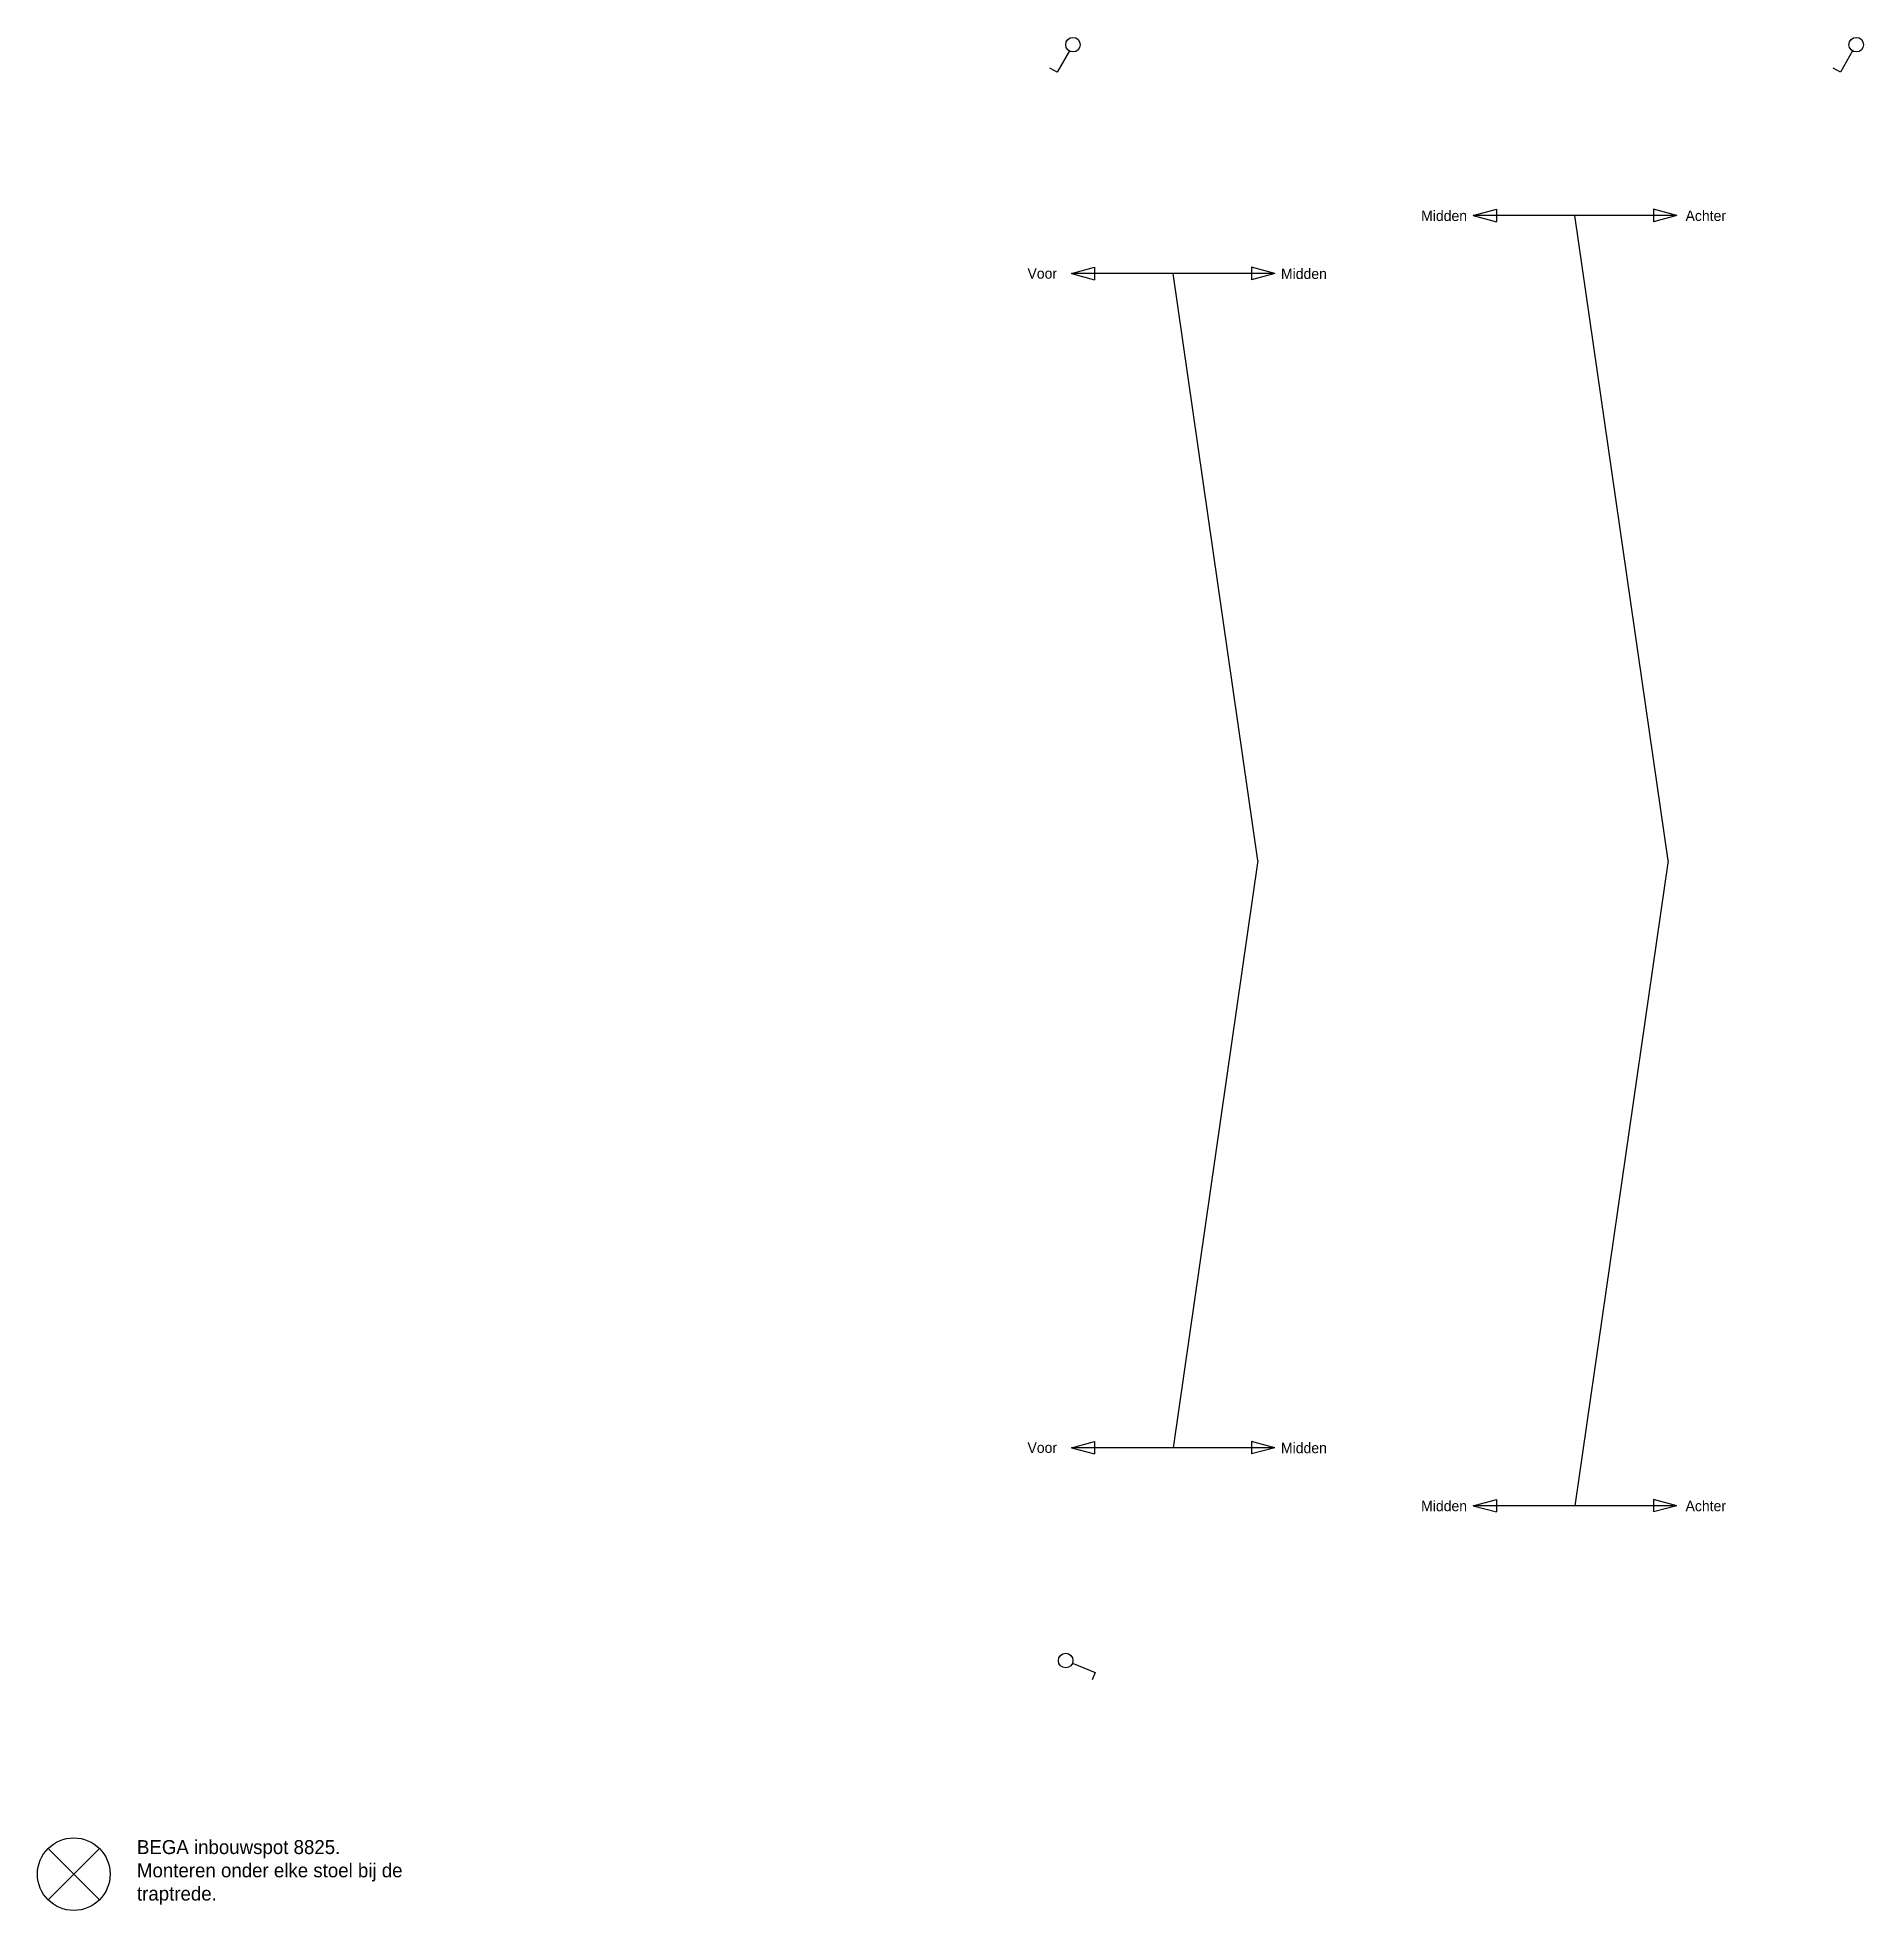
# Model space of a CAD drawing. Header units: millimetres. Extents: x -3262 to 234675, y 0 to 85156.
# Drawn here: x 218975 to 234675, y 32258 to 48370 of the extents above; entities that cross this region are included whole.
import ezdxf
from ezdxf.enums import TextEntityAlignment as Align

# ---------------------------------------------------------------- set-up
doc = ezdxf.new("R2010")
doc.units = ezdxf.units.MM
doc.header["$LTSCALE"] = 100
doc.layers.get('0').update_dxf_attribs({"linetype": 'CONTINUOUS'})
doc.layers.add('EL6222--', color=3, linetype='CONTINUOUS')
doc.layers.add('EL6311--', color=3, linetype='CONTINUOUS')
doc.styles.add('buro-012', font='BUROFONT.shx', dxfattribs={"height": 120})
doc.styles.add('buro-018', font='BUROFONT.shx', dxfattribs={"height": 180})
doc.styles.add('BURO-035', font='BUROFONT.shx', dxfattribs={"height": 350})

msp = doc.modelspace()

# ---------------------------------------------------------------- texts
at = {"layer": 'EL6222--', "insert": (219830, 32864), "char_height": 120, "attachment_point": 1, "style": 'buro-012'}
msp.add_mtext_dynamic_manual_height_columns('{\\C1;BEGA inbouwspot 8825.\\PMonteren onder elke stoel bij de traptrede.}', width=2420.3, gutter_width=300, heights=[0], dxfattribs=at)

# ---------------------------------------------------------------- blocks, each defined once
blk = doc.blocks.new('111503C')
at = {"color": 0, "linetype": 'Continuous'}
for p, q in [((-1.77, -1.77), (1.77, 1.77)), ((1.77, -1.77), (-1.77, 1.77))]:
    blk.add_line(p, q, dxfattribs=at)
blk.add_circle((0, 0), 2.5, dxfattribs=at)
at = {"color": 0, "linetype": 'Continuous', "style": 'buro-018'}
for tag, p in [('PANEL', (0, 8)), ('CIRCUIT', (0, 5)), ('SUBCIRCUIT', (4.5, 5)), ('LIGHTFIXTURECODE', (0, 0)), ('SWITCHCODE', (4.5, -1))]:
    blk.add_attdef(tag, text='', height=1.8, dxfattribs=at).set_placement(p, align=Align.MIDDLE)
blk = doc.blocks.new('E00160')
at = {"color": 0, "linetype": 'Continuous'}
for p, q in [((-17.5, 0), (-13.5, 1.07)), ((-17.5, 0), (17.5, 0)), ((-17.5, 0), (-13.5, -1.07)), ((-13.5, -1.07), (-13.5, 1.07)), ((17.5, 0), (13.5, 1.07)), ((13.5, -1.07), (13.5, 1.07)), ((17.5, 0), (13.5, -1.07))]:
    blk.add_line(p, q, dxfattribs=at)
at = {"color": 0, "linetype": 'Continuous', "style": 'BURO-035'}
for tag, p in [('TEXT2', (-22.5, 0)), ('TEXT1', (22.5, 0))]:
    blk.add_attdef(tag, text='', height=3.5, dxfattribs=at).set_placement(p, align=Align.MIDDLE)
blk = doc.blocks.new('1114A1')
at = {"color": 0, "linetype": 'Continuous'}
for p, q in [((0.62, 3.33), (2.74, 7)), ((2.74, 7), (3.95, 6.3))]:
    blk.add_line(p, q, dxfattribs=at)
blk.add_circle((0, 2.25), 1.25, dxfattribs=at)
at = {"color": 0, "linetype": 'Continuous', "style": 'buro-018'}
blk.add_attdef('SWITCHCODE', text='', height=1.8, dxfattribs=at).set_placement((3.36, 9), align=Align.MIDDLE)
at = {"color": 0, "linetype": 'Continuous', "style": 'buro-018', "flags": 1}
blk.add_attdef('ARTICLECODE', text='', height=1.8, dxfattribs=at).set_placement((0, 0), align=Align.MIDDLE)

# ---------------------------------------------------------------- linework, layer by layer
at = {"layer": 'EL6222--'}
for p, q in [((232995, 41289), (232194, 46838)), ((229468, 41289), (228739, 46339)), ((229468, 41289), (228739, 36239)), ((232995, 41289), (232194, 35740))]:
    msp.add_line(p, q, dxfattribs=at)

# ---------------------------------------------------------------- block references
at = {"layer": 'EL6222--', "linetype": 'Continuous'}
ref = msp.add_blockref('E00160', (232194, 46838), dxfattribs=dict(at, xscale=50, yscale=50, zscale=50, rotation=180))
ref.add_attrib('TEXT1', 'Midden', dxfattribs={"layer": '0', "color": 1, "linetype": 'ByBlock', "height": 90, "style": 'buro-018'}).set_placement((231069, 46838), align=Align.MIDDLE)
ref.add_attrib('TEXT2', 'Achter', dxfattribs={"layer": '0', "color": 1, "linetype": 'ByBlock', "height": 90, "style": 'buro-018'}).set_placement((233319, 46838), align=Align.MIDDLE)
ref = msp.add_blockref('E00160', (228739, 46339), dxfattribs=dict(at, xscale=50, yscale=50, zscale=50, rotation=180))
ref.add_attrib('TEXT1', 'Voor', dxfattribs={"layer": '0', "color": 1, "linetype": 'ByBlock', "height": 90, "style": 'buro-018'}).set_placement((227614, 46339), align=Align.MIDDLE)
ref.add_attrib('TEXT2', 'Midden', dxfattribs={"layer": '0', "color": 1, "linetype": 'ByBlock', "height": 90, "style": 'buro-018'}).set_placement((229864, 46339), align=Align.MIDDLE)
ref = msp.add_blockref('E00160', (228739, 36239), dxfattribs=dict(at, xscale=50, yscale=50, zscale=50, rotation=180))
ref.add_attrib('TEXT1', 'Voor', dxfattribs={"layer": '0', "color": 1, "linetype": 'ByBlock', "height": 90, "style": 'buro-018'}).set_placement((227614, 36239), align=Align.MIDDLE)
ref.add_attrib('TEXT2', 'Midden', dxfattribs={"layer": '0', "color": 1, "linetype": 'ByBlock', "height": 90, "style": 'buro-018'}).set_placement((229864, 36239), align=Align.MIDDLE)
ref = msp.add_blockref('E00160', (232194, 35740), dxfattribs=dict(at, xscale=50, yscale=50, zscale=50, rotation=180))
ref.add_attrib('TEXT1', 'Midden', dxfattribs={"layer": '0', "color": 1, "linetype": 'ByBlock', "height": 90, "style": 'buro-018'}).set_placement((231069, 35740), align=Align.MIDDLE)
ref.add_attrib('TEXT2', 'Achter', dxfattribs={"layer": '0', "color": 1, "linetype": 'ByBlock', "height": 90, "style": 'buro-018'}).set_placement((233319, 35740), align=Align.MIDDLE)
at = {"layer": 'EL6311--', "linetype": 'Continuous', "xscale": 50, "yscale": 50, "zscale": 50}
for p, rotation in [((227878, 48420), 180), ((234613, 48420), 180), ((227704, 34392), 278.2104950832179)]:
    msp.add_blockref('1114A1', p, dxfattribs=dict(at, rotation=rotation))
at = {"layer": 'EL6311--', "linetype": 'Continuous', "xscale": 125, "yscale": 125, "zscale": 125}
msp.add_blockref('111503C', (219287, 32571), dxfattribs=at)

msp.set_redraw_order([(e.dxf.handle, doc.entitydb.next_handle()) for e in msp.query("TEXT MTEXT ATTDEF DIMENSION ARC_DIMENSION")])  # texts and dimensions are drawn at this point

doc.saveas('drawing.dxf')
